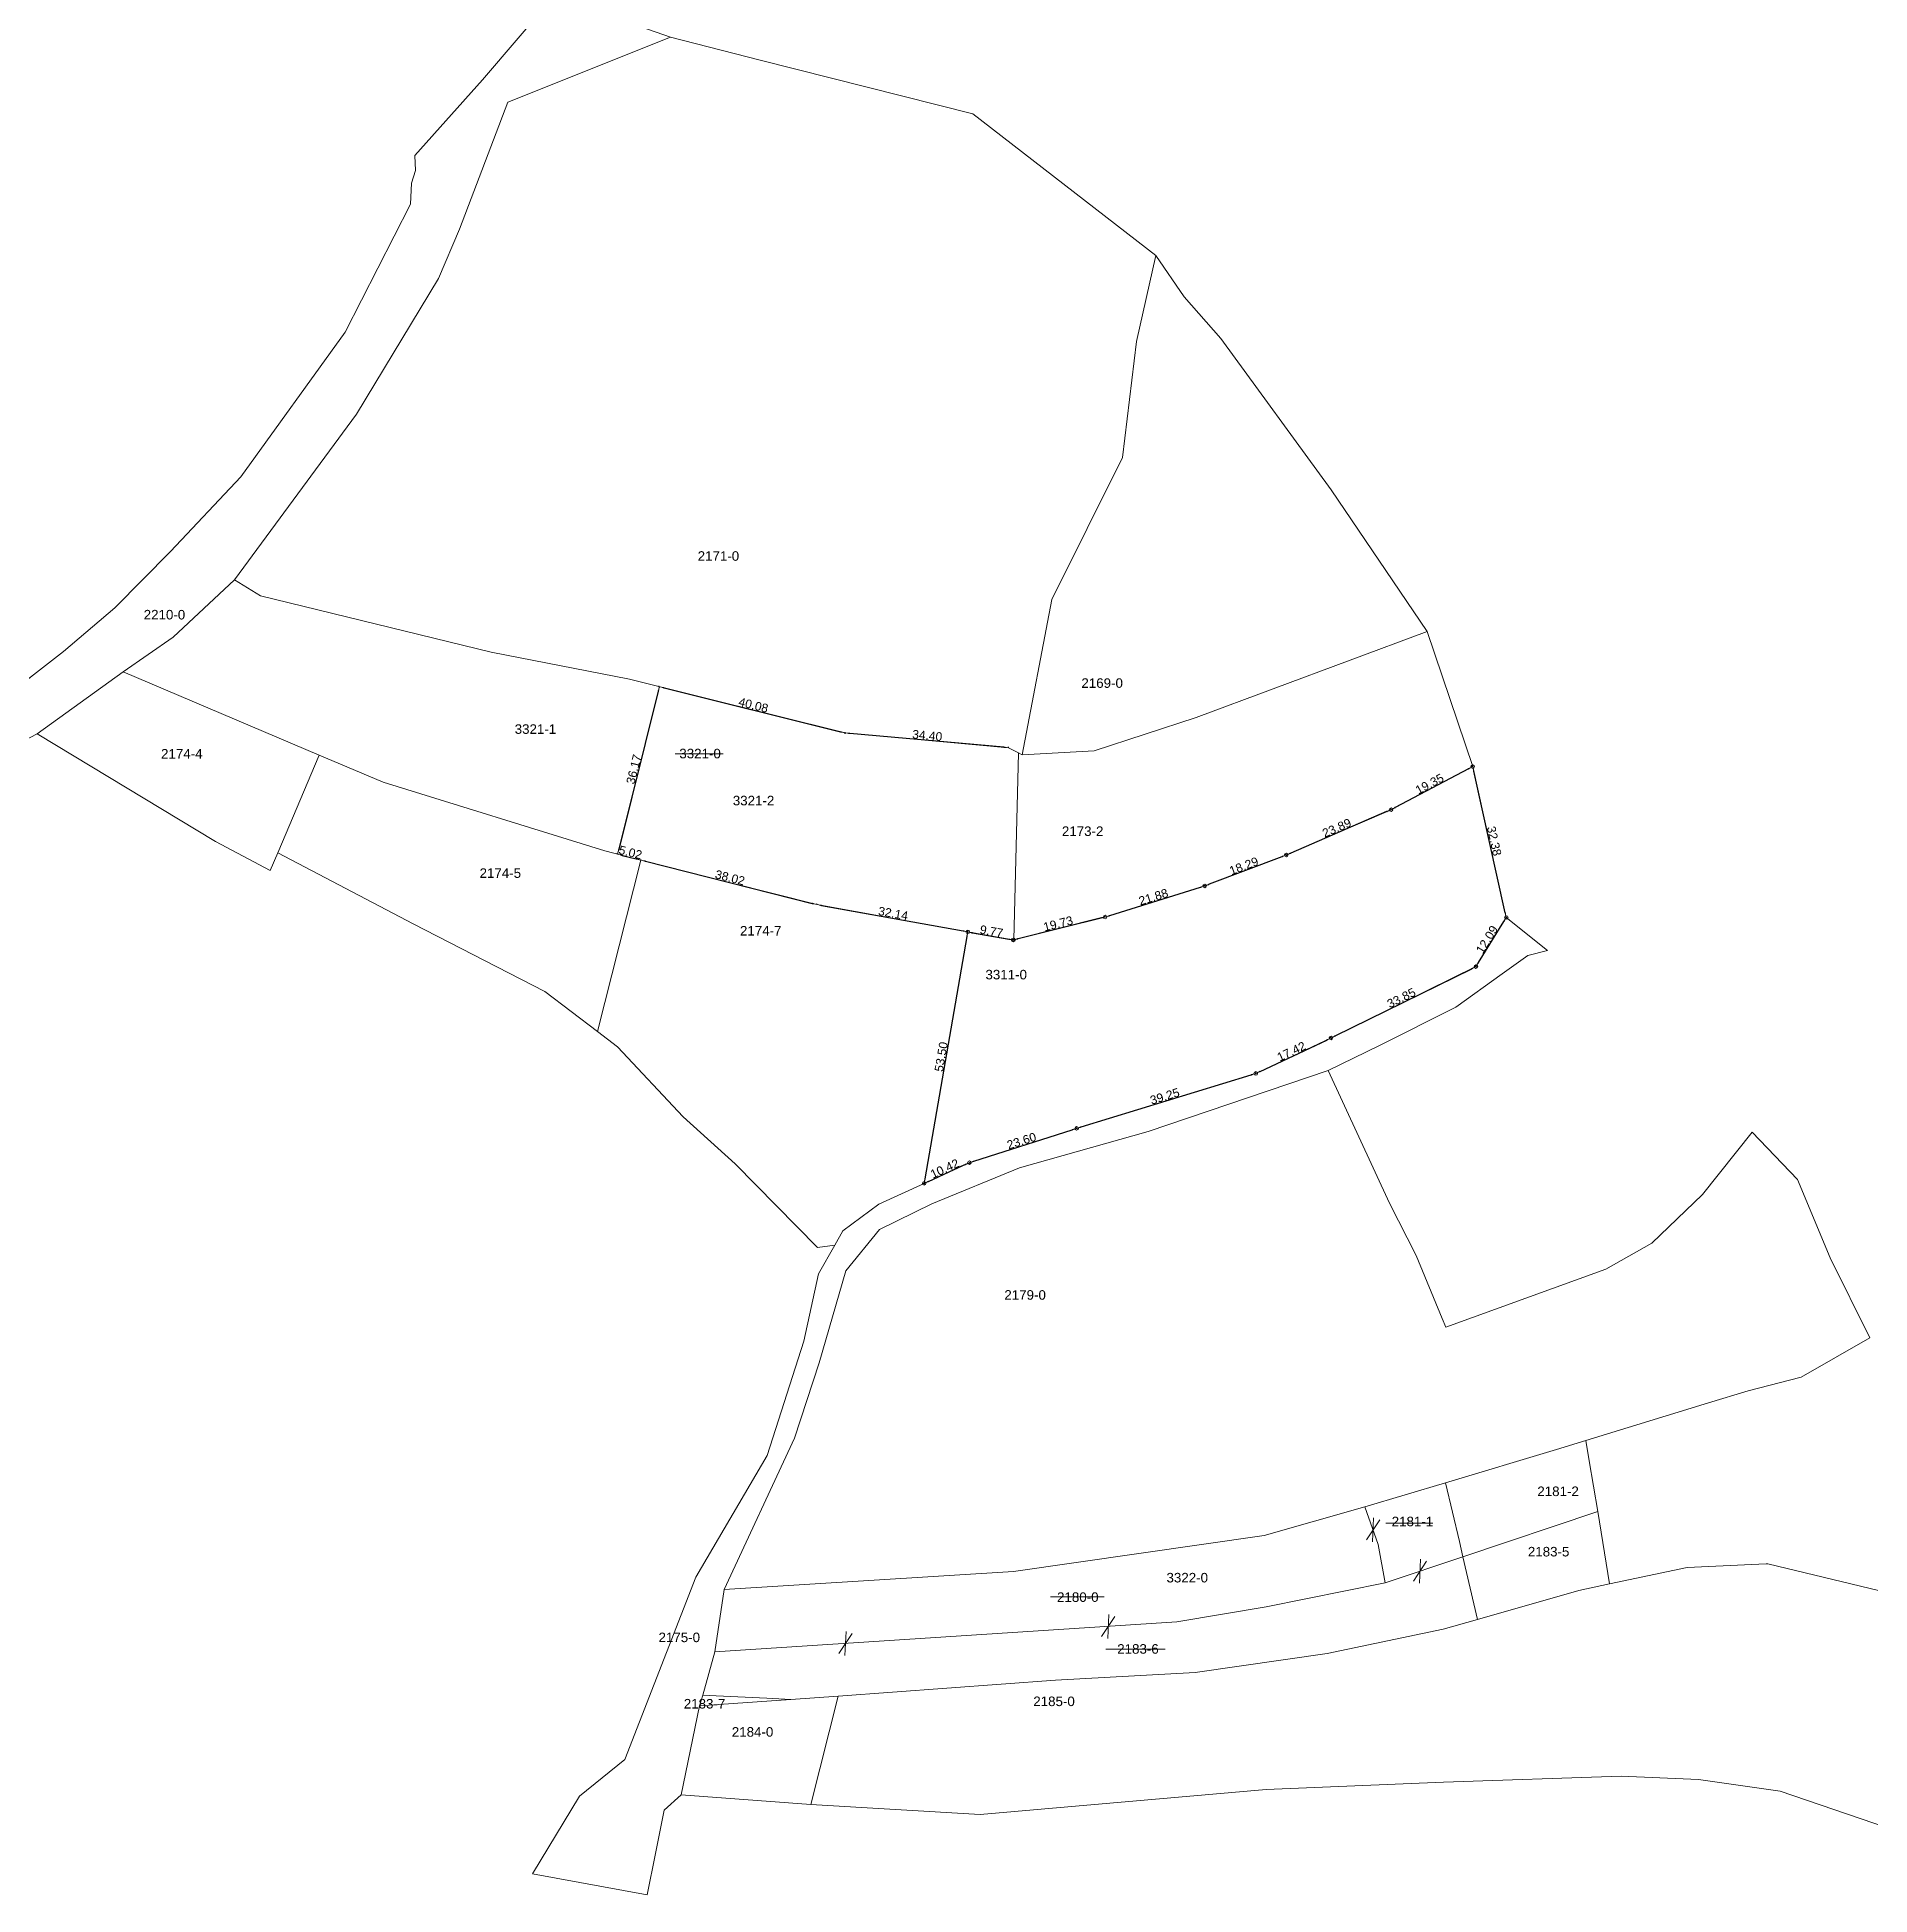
# Model space of a CAD drawing. Header units: metres. Extents: x 7511813 to 7512681, y 4687070 to 4687670.
# Drawn here: x 7512217.5 to 7512601.4, y 4687153.7 to 4687542.9 of the extents above; entities that cross this region are included whole.
import ezdxf

# ---------------------------------------------------------------- set-up
doc = ezdxf.new("R2010")
doc.units = ezdxf.units.M
doc.header["$PDMODE"] = 32
doc.header["$PDSIZE"] = 0.75
doc.layers.get('Defpoints').update_dxf_attribs({"lineweight": 0})
for name, color, linetype, lineweight in [('Dimensionet', 7, 'Continuous', 0), ('Ndarjet', 1, 'Continuous', 0), ('Nr-Baz', 250, 'Continuous', 0), ('Nr-Kojshi', 251, 'Continuous', 0), ('Nr-Ri', 1, 'Continuous', 0), ('Parc-Baz', 7, 'Continuous', 0), ('Parc-Kojshi', 251, 'Continuous', 0), ('Parc-Re', 1, 'Continuous', 0)]:
    doc.layers.add(name, color=color, linetype=linetype, lineweight=lineweight)
doc.styles.get("Standard").update_dxf_attribs({"font": 'arial.ttf'})
doc.dimstyles.get("Standard").update_dxf_attribs({"dimtxt": 1.8, "dimasz": 1, "dimexe": 0.18, "dimexo": 0.0625, "dimgap": 0.09, "dimtad": 1, "dimzin": 0, "dimdsep": 46, "dimtxsty": 'Standard', "dimcen": 0, "dimadec": 0, "dimazin": 0, "dimtfac": 1, "dimtofl": 0, "dimtmove": 0, "dimatfit": 3, "dimfxl": 1, "dimtolj": 1, "dimtzin": 0, "dimarcsym": 0})

msp = doc.modelspace()

# ---------------------------------------------------------------- texts
at = {"layer": 'Ndarjet'}
for s, p in [('3321-1', (7512317.52, 4687396.967)), ('3321-2', (7512363.214, 4687381.985))]:
    msp.add_text(s, height=2, dxfattribs=at).set_placement(p)
at = {"layer": 'Nr-Baz'}
for s, p in [('3321-0', (7512352.01, 4687391.833)), ('2181-1', (7512501.255, 4687230.952)), ('2180-0', (7512431.147, 4687215.106)), ('2183-6', (7512443.75, 4687204.249))]:
    msp.add_text(s, height=2, dxfattribs=at).set_placement(p)
at = {"layer": 'Nr-Kojshi'}
for s, p in [('2171-0', (7512355.852, 4687433.224)), ('2210-0', (7512239.795, 4687420.93)), ('2169-0', (7512436.246, 4687406.604)), ('2174-4', (7512243.43, 4687391.784)), ('2173-2', (7512432.161, 4687375.573)), ('2174-5', (7512310.161, 4687366.794)), ('2174-7', (7512364.715, 4687354.715)), ('3311-0', (7512416.147, 4687345.523)), ('2179-0', (7512420.108, 4687278.414)), ('2181-2', (7512531.766, 4687237.276)), ('2183-5', (7512529.781, 4687224.627)), ('2175-0', (7512347.655, 4687206.671)), ('2183-7', (7512352.947, 4687192.77)), ('2185-0', (7512426.166, 4687193.273)), ('2184-0', (7512363.005, 4687186.867))]:
    msp.add_text(s, height=2, dxfattribs=at).set_placement(p)
at = {"layer": 'Nr-Ri'}
msp.add_text('3322-0', height=2, dxfattribs=at).set_placement((7512454.075, 4687219.182))

# ---------------------------------------------------------------- blocks, each defined once
blk = doc.blocks.new('*D62')
at = {"layer": 'Defpoints', "color": 0, "transparency": 16777216}
for p in [(7512386.74, 4687397.15, 632.63), (7512386.74, 4687397.15), (7512420.99, 4687394.07, 630.19)]:
    blk.add_point(p, dxfattribs=at)
at = {"layer": 'Dimensionet', "color": 0, "lineweight": -2, "transparency": 16777216}
for p, q in [((7512386.74, 4687397.21), (7512386.75, 4687397.33)), ((7512420, 4687394.16), (7512387.73, 4687397.06)), ((7512421, 4687394.13), (7512421.01, 4687394.25))]:
    blk.add_line(p, q, dxfattribs=at)
at = {"layer": 'Dimensionet', "color": 0, "transparency": 16777216}
for points in [[(7512387.75, 4687397.23), (7512387.72, 4687396.9), (7512386.74, 4687397.15)], [(7512420.01, 4687394.33), (7512419.98, 4687393.99), (7512420.99, 4687394.07)]]:
    blk.add_solid(points, dxfattribs=at)
at = {"layer": 'Dimensionet', "color": 0, "transparency": 16777216, "insert": (7512403.96, 4687396.62), "char_height": 1.8, "attachment_point": 5, "rotation": 354.8611}
blk.add_mtext('\\A1;34.40', dxfattribs=at)
blk = doc.blocks.new('*D63')
at = {"layer": 'Defpoints', "color": 0, "transparency": 16777216}
for p in [(7512347.85, 4687406.85, 634.13), (7512386.74, 4687397.15, 632.63), (7512386.74, 4687397.15)]:
    blk.add_point(p, dxfattribs=at)
at = {"layer": 'Dimensionet', "color": 0, "lineweight": -2, "transparency": 16777216}
for p, q in [((7512347.83, 4687406.79), (7512347.8, 4687406.68)), ((7512348.82, 4687406.61), (7512385.77, 4687397.39)), ((7512386.72, 4687397.09), (7512386.69, 4687396.98))]:
    blk.add_line(p, q, dxfattribs=at)
at = {"layer": 'Dimensionet', "color": 0, "transparency": 16777216}
for points in [[(7512348.86, 4687406.77), (7512348.78, 4687406.45), (7512347.85, 4687406.85)], [(7512385.81, 4687397.55), (7512385.73, 4687397.23), (7512386.74, 4687397.15)]]:
    blk.add_solid(points, dxfattribs=at)
at = {"layer": 'Dimensionet', "color": 0, "transparency": 16777216, "insert": (7512367.54, 4687402.98), "char_height": 1.8, "attachment_point": 5, "rotation": 345.9921}
blk.add_mtext('\\A1;40.08', dxfattribs=at)
blk = doc.blocks.new('*D64')
at = {"layer": 'Defpoints', "color": 0, "transparency": 16777216}
for p in [(7512347.85, 4687406.85, 634.13), (7512339.09, 4687371.76, 633.4), (7512339.09, 4687371.76)]:
    blk.add_point(p, dxfattribs=at)
at = {"layer": 'Dimensionet', "color": 0, "lineweight": -2, "transparency": 16777216}
for p, q in [((7512347.79, 4687406.87), (7512347.67, 4687406.9)), ((7512347.61, 4687405.88), (7512339.33, 4687372.73)), ((7512339.03, 4687371.77), (7512338.92, 4687371.8))]:
    blk.add_line(p, q, dxfattribs=at)
at = {"layer": 'Dimensionet', "color": 0, "transparency": 16777216}
for points in [[(7512347.44, 4687405.92), (7512347.77, 4687405.84), (7512347.85, 4687406.85)], [(7512339.17, 4687372.77), (7512339.5, 4687372.69), (7512339.09, 4687371.76)]]:
    blk.add_solid(points, dxfattribs=at)
at = {"layer": 'Dimensionet', "color": 0, "transparency": 16777216, "insert": (7512342.49, 4687389.55), "char_height": 1.8, "attachment_point": 5, "rotation": 75.9921}
blk.add_mtext('\\A1;36.17', dxfattribs=at)
blk = doc.blocks.new('*D65')
at = {"layer": 'Defpoints', "color": 0, "transparency": 16777216}
for p in [(7512339.09, 4687371.76, 633.4), (7512343.96, 4687370.53, 633.18), (7512343.96, 4687370.53)]:
    blk.add_point(p, dxfattribs=at)
at = {"layer": 'Dimensionet', "color": 0, "lineweight": -2, "transparency": 16777216}
for p, q in [((7512339.11, 4687371.82), (7512339.14, 4687371.93)), ((7512340.06, 4687371.51), (7512342.99, 4687370.77)), ((7512343.97, 4687370.59), (7512344, 4687370.7))]:
    blk.add_line(p, q, dxfattribs=at)
at = {"layer": 'Dimensionet', "color": 0, "transparency": 16777216}
for points in [[(7512340.1, 4687371.67), (7512340.02, 4687371.35), (7512339.09, 4687371.76)], [(7512343.03, 4687370.93), (7512342.95, 4687370.61), (7512343.96, 4687370.53)]]:
    blk.add_solid(points, dxfattribs=at)
at = {"layer": 'Dimensionet', "color": 0, "transparency": 16777216, "insert": (7512341.77, 4687372.12), "char_height": 1.8, "attachment_point": 5, "rotation": 345.8064}
blk.add_mtext('\\A1;5.02', dxfattribs=at)
blk = doc.blocks.new('*D66')
at = {"layer": 'Defpoints', "color": 0, "transparency": 16777216}
for p in [(7512343.96, 4687370.53, 633.18), (7512380.82, 4687361.2, 631.61), (7512380.82, 4687361.2)]:
    blk.add_point(p, dxfattribs=at)
at = {"layer": 'Dimensionet', "color": 0, "lineweight": -2, "transparency": 16777216}
for p, q in [((7512343.97, 4687370.59), (7512344, 4687370.7)), ((7512344.93, 4687370.28), (7512379.85, 4687361.45)), ((7512380.83, 4687361.26), (7512380.86, 4687361.38))]:
    blk.add_line(p, q, dxfattribs=at)
at = {"layer": 'Dimensionet', "color": 0, "transparency": 16777216}
for points in [[(7512344.97, 4687370.44), (7512344.89, 4687370.12), (7512343.96, 4687370.53)], [(7512379.89, 4687361.61), (7512379.81, 4687361.29), (7512380.82, 4687361.2)]]:
    blk.add_solid(points, dxfattribs=at)
at = {"layer": 'Dimensionet', "color": 0, "transparency": 16777216, "insert": (7512362.63, 4687366.84), "char_height": 1.8, "attachment_point": 5, "rotation": 345.8007}
blk.add_mtext('\\A1;38.02', dxfattribs=at)
blk = doc.blocks.new('*D67')
at = {"layer": 'Defpoints', "color": 0, "transparency": 16777216}
for p in [(7512380.82, 4687361.2), (7512412.44, 4687355.49), (7512412.44, 4687355.49)]:
    blk.add_point(p, dxfattribs=at)
at = {"layer": 'Dimensionet', "color": 0, "lineweight": -2, "transparency": 16777216}
for p, q in [((7512380.83, 4687361.26), (7512380.85, 4687361.38)), ((7512381.8, 4687361.02), (7512411.46, 4687355.67)), ((7512412.45, 4687355.55), (7512412.47, 4687355.67))]:
    blk.add_line(p, q, dxfattribs=at)
at = {"layer": 'Dimensionet', "color": 0, "transparency": 16777216}
for points in [[(7512381.83, 4687361.19), (7512381.77, 4687360.86), (7512380.82, 4687361.2)], [(7512411.49, 4687355.83), (7512411.43, 4687355.51), (7512412.44, 4687355.49)]]:
    blk.add_solid(points, dxfattribs=at)
at = {"layer": 'Dimensionet', "color": 0, "transparency": 16777216, "insert": (7512396.81, 4687359.34), "char_height": 1.8, "attachment_point": 5, "rotation": 349.7677}
blk.add_mtext('\\A1;32.14', dxfattribs=at)
blk = doc.blocks.new('*D68')
at = {"layer": 'Defpoints', "color": 0, "transparency": 16777216}
for p in [(7512412.44, 4687355.49), (7512422.06, 4687353.76), (7512422.07, 4687353.82)]:
    blk.add_point(p, dxfattribs=at)
at = {"layer": 'Dimensionet', "color": 0, "lineweight": -2, "transparency": 16777216}
for p, q in [((7512412.43, 4687355.43), (7512412.4, 4687355.26)), ((7512413.42, 4687355.26), (7512421.07, 4687353.93)), ((7512422.06, 4687353.75), (7512422.03, 4687353.58))]:
    blk.add_line(p, q, dxfattribs=at)
at = {"layer": 'Dimensionet', "color": 0, "transparency": 16777216}
for points in [[(7512413.45, 4687355.43), (7512413.39, 4687355.1), (7512412.43, 4687355.44)], [(7512421.1, 4687354.09), (7512421.04, 4687353.77), (7512422.06, 4687353.76)]]:
    blk.add_solid(points, dxfattribs=at)
at = {"layer": 'Dimensionet', "color": 0, "transparency": 16777216, "insert": (7512417.42, 4687355.59), "char_height": 1.8, "attachment_point": 5, "rotation": 350.1143}
blk.add_mtext('\\A1;9.77', dxfattribs=at)
blk = doc.blocks.new('*D69')
at = {"layer": 'Defpoints', "color": 0, "transparency": 16777216}
for p in [(7512412.44, 4687355.49), (7512403.3, 4687302.78), (7512403.3, 4687302.78)]:
    blk.add_point(p, dxfattribs=at)
at = {"layer": 'Dimensionet', "color": 0, "lineweight": -2, "transparency": 16777216}
for p, q in [((7512412.27, 4687354.51), (7512403.47, 4687303.77)), ((7512412.38, 4687355.5), (7512412.27, 4687355.52)), ((7512403.24, 4687302.79), (7512403.13, 4687302.81))]:
    blk.add_line(p, q, dxfattribs=at)
at = {"layer": 'Dimensionet', "color": 0, "transparency": 16777216}
for points in [[(7512412.11, 4687354.54), (7512412.44, 4687354.48), (7512412.44, 4687355.49)], [(7512403.31, 4687303.8), (7512403.64, 4687303.74), (7512403.3, 4687302.78)]]:
    blk.add_solid(points, dxfattribs=at)
at = {"layer": 'Dimensionet', "color": 0, "transparency": 16777216, "insert": (7512406.88, 4687329.31), "char_height": 1.8, "attachment_point": 5, "rotation": 80.1635}
blk.add_mtext('\\A1;53.50', dxfattribs=at)
blk = doc.blocks.new('*D70')
at = {"layer": 'Defpoints', "color": 0, "transparency": 16777216}
for p in [(7512412.77, 4687307.12), (7512412.77, 4687307.12), (7512403.3, 4687302.78)]:
    blk.add_point(p, dxfattribs=at)
at = {"layer": 'Dimensionet', "color": 0, "lineweight": -2, "transparency": 16777216}
for p, q in [((7512404.21, 4687303.2), (7512411.86, 4687306.71)), ((7512412.8, 4687307.07), (7512412.85, 4687306.96)), ((7512403.33, 4687302.73), (7512403.38, 4687302.62))]:
    blk.add_line(p, q, dxfattribs=at)
at = {"layer": 'Dimensionet', "color": 0, "transparency": 16777216}
for points in [[(7512411.8, 4687306.86), (7512411.93, 4687306.55), (7512412.77, 4687307.12)], [(7512404.14, 4687303.35), (7512404.28, 4687303.05), (7512403.3, 4687302.78)]]:
    blk.add_solid(points, dxfattribs=at)
at = {"layer": 'Dimensionet', "color": 0, "transparency": 16777216, "insert": (7512407.62, 4687305.87), "char_height": 1.8, "attachment_point": 5, "rotation": 24.6165}
blk.add_mtext('\\A1;10.42', dxfattribs=at)
blk = doc.blocks.new('*D71')
at = {"layer": 'Defpoints', "color": 0, "transparency": 16777216}
for p in [(7512435.25, 4687314.31), (7512435.25, 4687314.31), (7512412.77, 4687307.12)]:
    blk.add_point(p, dxfattribs=at)
at = {"layer": 'Dimensionet', "color": 0, "lineweight": -2, "transparency": 16777216}
for p, q in [((7512413.73, 4687307.43), (7512434.3, 4687314.01)), ((7512435.23, 4687314.37), (7512435.2, 4687314.48)), ((7512412.79, 4687307.06), (7512412.83, 4687306.95))]:
    blk.add_line(p, q, dxfattribs=at)
at = {"layer": 'Dimensionet', "color": 0, "transparency": 16777216}
for points in [[(7512434.25, 4687314.17), (7512434.35, 4687313.85), (7512435.25, 4687314.31)], [(7512413.68, 4687307.59), (7512413.78, 4687307.27), (7512412.77, 4687307.12)]]:
    blk.add_solid(points, dxfattribs=at)
at = {"layer": 'Dimensionet', "color": 0, "transparency": 16777216, "insert": (7512423.71, 4687311.68), "char_height": 1.8, "attachment_point": 5, "rotation": 17.734}
blk.add_mtext('\\A1;23.60', dxfattribs=at)
blk = doc.blocks.new('*D72')
at = {"layer": 'Defpoints', "color": 0, "transparency": 16777216}
for p in [(7512472.78, 4687325.82), (7512472.78, 4687325.82), (7512435.25, 4687314.31)]:
    blk.add_point(p, dxfattribs=at)
at = {"layer": 'Dimensionet', "color": 0, "lineweight": -2, "transparency": 16777216}
for p, q in [((7512436.21, 4687314.61), (7512471.83, 4687325.53)), ((7512472.76, 4687325.88), (7512472.73, 4687325.99)), ((7512435.24, 4687314.37), (7512435.2, 4687314.48))]:
    blk.add_line(p, q, dxfattribs=at)
at = {"layer": 'Dimensionet', "color": 0, "transparency": 16777216}
for points in [[(7512471.78, 4687325.69), (7512471.88, 4687325.37), (7512472.78, 4687325.82)], [(7512436.16, 4687314.76), (7512436.26, 4687314.45), (7512435.25, 4687314.31)]]:
    blk.add_solid(points, dxfattribs=at)
at = {"layer": 'Dimensionet', "color": 0, "transparency": 16777216, "insert": (7512453.72, 4687321.03), "char_height": 1.8, "attachment_point": 5, "rotation": 17.0492}
blk.add_mtext('\\A1;39.25', dxfattribs=at)
blk = doc.blocks.new('*D73')
at = {"layer": 'Defpoints', "color": 0, "transparency": 16777216}
for p in [(7512488.54, 4687333.25), (7512488.54, 4687333.25), (7512472.78, 4687325.82)]:
    blk.add_point(p, dxfattribs=at)
at = {"layer": 'Dimensionet', "color": 0, "lineweight": -2, "transparency": 16777216}
for p, q in [((7512473.69, 4687326.25), (7512487.64, 4687332.82)), ((7512488.57, 4687333.19), (7512488.62, 4687333.09)), ((7512472.81, 4687325.76), (7512472.86, 4687325.66))]:
    blk.add_line(p, q, dxfattribs=at)
at = {"layer": 'Dimensionet', "color": 0, "transparency": 16777216}
for points in [[(7512487.57, 4687332.97), (7512487.71, 4687332.67), (7512488.54, 4687333.25)], [(7512473.62, 4687326.4), (7512473.76, 4687326.1), (7512472.78, 4687325.82)]]:
    blk.add_solid(points, dxfattribs=at)
at = {"layer": 'Dimensionet', "color": 0, "transparency": 16777216, "insert": (7512480.24, 4687330.43), "char_height": 1.8, "attachment_point": 5, "rotation": 25.2384}
blk.add_mtext('\\A1;17.42', dxfattribs=at)
blk = doc.blocks.new('*D74')
at = {"layer": 'Defpoints', "color": 0, "transparency": 16777216}
for p in [(7512518.91, 4687348.2), (7512518.91, 4687348.2), (7512488.54, 4687333.25)]:
    blk.add_point(p, dxfattribs=at)
at = {"layer": 'Dimensionet', "color": 0, "lineweight": -2, "transparency": 16777216}
for p, q in [((7512518.89, 4687348.26), (7512518.83, 4687348.36)), ((7512489.44, 4687333.69), (7512518.02, 4687347.76)), ((7512488.52, 4687333.31), (7512488.46, 4687333.41))]:
    blk.add_line(p, q, dxfattribs=at)
at = {"layer": 'Dimensionet', "color": 0, "transparency": 16777216}
for points in [[(7512517.94, 4687347.91), (7512518.09, 4687347.61), (7512518.91, 4687348.2)], [(7512489.37, 4687333.84), (7512489.51, 4687333.54), (7512488.54, 4687333.25)]]:
    blk.add_solid(points, dxfattribs=at)
at = {"layer": 'Dimensionet', "color": 0, "transparency": 16777216, "insert": (7512503.28, 4687341.63), "char_height": 1.8, "attachment_point": 5, "rotation": 26.2078}
blk.add_mtext('\\A1;33.85', dxfattribs=at)
blk = doc.blocks.new('*D75')
at = {"layer": 'Defpoints', "color": 0, "transparency": 16777216}
for p in [(7512525.27, 4687358.49), (7512525.27, 4687358.49), (7512518.91, 4687348.2)]:
    blk.add_point(p, dxfattribs=at)
at = {"layer": 'Dimensionet', "color": 0, "lineweight": -2, "transparency": 16777216}
for p, q in [((7512519.44, 4687349.05), (7512524.74, 4687357.64)), ((7512525.32, 4687358.46), (7512525.42, 4687358.39)), ((7512518.97, 4687348.17), (7512519.07, 4687348.1))]:
    blk.add_line(p, q, dxfattribs=at)
at = {"layer": 'Dimensionet', "color": 0, "transparency": 16777216}
for points in [[(7512524.6, 4687357.72), (7512524.88, 4687357.55), (7512525.27, 4687358.49)], [(7512519.3, 4687349.14), (7512519.58, 4687348.96), (7512518.91, 4687348.2)]]:
    blk.add_solid(points, dxfattribs=at)
at = {"layer": 'Dimensionet', "color": 0, "transparency": 16777216, "insert": (7512521.23, 4687353.87), "char_height": 1.8, "attachment_point": 5, "rotation": 58.3065}
blk.add_mtext('\\A1;12.09', dxfattribs=at)
blk = doc.blocks.new('*D76')
at = {"layer": 'Defpoints', "color": 0, "transparency": 16777216}
for p in [(7512518.22, 4687390.1), (7512518.22, 4687390.1), (7512525.27, 4687358.49)]:
    blk.add_point(p, dxfattribs=at)
at = {"layer": 'Dimensionet', "color": 0, "lineweight": -2, "transparency": 16777216}
for p, q in [((7512518.16, 4687390.08), (7512518.05, 4687390.06)), ((7512525.05, 4687359.46), (7512518.44, 4687389.12)), ((7512525.2, 4687358.47), (7512525.09, 4687358.45))]:
    blk.add_line(p, q, dxfattribs=at)
at = {"layer": 'Dimensionet', "color": 0, "transparency": 16777216}
for points in [[(7512518.6, 4687389.16), (7512518.28, 4687389.08), (7512518.22, 4687390.1)], [(7512525.21, 4687359.5), (7512524.89, 4687359.43), (7512525.27, 4687358.49)]]:
    blk.add_solid(points, dxfattribs=at)
at = {"layer": 'Dimensionet', "color": 0, "transparency": 16777216, "insert": (7512522.73, 4687374.51), "char_height": 1.8, "attachment_point": 5, "rotation": 282.5595}
blk.add_mtext('\\A1;32.38', dxfattribs=at)
blk = doc.blocks.new('*D77')
at = {"layer": 'Defpoints', "color": 0, "transparency": 16777216}
for p in [(7512518.22, 4687390.1), (7512501.11, 4687381.07), (7512501.11, 4687381.07)]:
    blk.add_point(p, dxfattribs=at)
at = {"layer": 'Dimensionet', "color": 0, "lineweight": -2, "transparency": 16777216}
for p, q in [((7512517.34, 4687389.63), (7512502, 4687381.53)), ((7512518.19, 4687390.15), (7512518.14, 4687390.26)), ((7512501.08, 4687381.12), (7512501.03, 4687381.23))]:
    blk.add_line(p, q, dxfattribs=at)
at = {"layer": 'Dimensionet', "color": 0, "transparency": 16777216}
for points in [[(7512517.26, 4687389.78), (7512517.42, 4687389.48), (7512518.22, 4687390.1)], [(7512501.92, 4687381.68), (7512502.08, 4687381.39), (7512501.11, 4687381.07)]]:
    blk.add_solid(points, dxfattribs=at)
at = {"layer": 'Dimensionet', "color": 0, "transparency": 16777216, "insert": (7512509.2, 4687386.48), "char_height": 1.8, "attachment_point": 5, "rotation": 27.8207}
blk.add_mtext('\\A1;19.35', dxfattribs=at)
blk = doc.blocks.new('*D78')
at = {"layer": 'Defpoints', "color": 0, "transparency": 16777216}
for p in [(7512501.11, 4687381.07), (7512479.18, 4687371.59), (7512479.18, 4687371.59)]:
    blk.add_point(p, dxfattribs=at)
at = {"layer": 'Dimensionet', "color": 0, "lineweight": -2, "transparency": 16777216}
for p, q in [((7512500.2, 4687380.67), (7512480.1, 4687371.99)), ((7512501.09, 4687381.13), (7512501.04, 4687381.23)), ((7512479.16, 4687371.65), (7512479.11, 4687371.75))]:
    blk.add_line(p, q, dxfattribs=at)
at = {"layer": 'Dimensionet', "color": 0, "transparency": 16777216}
for points in [[(7512500.13, 4687380.82), (7512500.26, 4687380.52), (7512501.11, 4687381.07)], [(7512480.04, 4687372.14), (7512480.17, 4687371.83), (7512479.18, 4687371.59)]]:
    blk.add_solid(points, dxfattribs=at)
at = {"layer": 'Dimensionet', "color": 0, "transparency": 16777216, "insert": (7512489.75, 4687377.26), "char_height": 1.8, "attachment_point": 5, "rotation": 23.3759}
blk.add_mtext('\\A1;23.89', dxfattribs=at)
blk = doc.blocks.new('*D79')
at = {"layer": 'Defpoints', "color": 0, "transparency": 16777216}
for p in [(7512479.18, 4687371.59), (7512462.08, 4687365.09), (7512462.08, 4687365.09)]:
    blk.add_point(p, dxfattribs=at)
at = {"layer": 'Dimensionet', "color": 0, "lineweight": -2, "transparency": 16777216}
for p, q in [((7512478.25, 4687371.23), (7512463.02, 4687365.45)), ((7512479.21, 4687371.53), (7512479.25, 4687371.42)), ((7512462.11, 4687365.03), (7512462.15, 4687364.92))]:
    blk.add_line(p, q, dxfattribs=at)
at = {"layer": 'Dimensionet', "color": 0, "transparency": 16777216}
for points in [[(7512478.19, 4687371.39), (7512478.31, 4687371.08), (7512479.18, 4687371.59)], [(7512462.96, 4687365.6), (7512463.08, 4687365.29), (7512462.08, 4687365.09)]]:
    blk.add_solid(points, dxfattribs=at)
at = {"layer": 'Dimensionet', "color": 0, "transparency": 16777216, "insert": (7512470.28, 4687369.28), "char_height": 1.8, "attachment_point": 5, "rotation": 20.8097}
blk.add_mtext('\\A1;18.29', dxfattribs=at)
blk = doc.blocks.new('*D80')
at = {"layer": 'Defpoints', "color": 0, "transparency": 16777216}
for p in [(7512462.08, 4687365.09), (7512441.19, 4687358.57), (7512441.19, 4687358.57)]:
    blk.add_point(p, dxfattribs=at)
at = {"layer": 'Dimensionet', "color": 0, "lineweight": -2, "transparency": 16777216}
for p, q in [((7512461.13, 4687364.79), (7512442.15, 4687358.87)), ((7512462.07, 4687365.15), (7512462.03, 4687365.26)), ((7512441.18, 4687358.63), (7512441.14, 4687358.74))]:
    blk.add_line(p, q, dxfattribs=at)
at = {"layer": 'Dimensionet', "color": 0, "transparency": 16777216}
for points in [[(7512461.08, 4687364.95), (7512461.18, 4687364.63), (7512462.08, 4687365.09)], [(7512442.1, 4687359.03), (7512442.2, 4687358.71), (7512441.19, 4687358.57)]]:
    blk.add_solid(points, dxfattribs=at)
at = {"layer": 'Dimensionet', "color": 0, "transparency": 16777216, "insert": (7512451.34, 4687362.79), "char_height": 1.8, "attachment_point": 5, "rotation": 17.332}
blk.add_mtext('\\A1;21.88', dxfattribs=at)
blk = doc.blocks.new('*D81')
at = {"layer": 'Defpoints', "color": 0, "transparency": 16777216}
for p in [(7512441.19, 4687358.57), (7512422.04, 4687353.81), (7512422.06, 4687353.76)]:
    blk.add_point(p, dxfattribs=at)
at = {"layer": 'Dimensionet', "color": 0, "lineweight": -2, "transparency": 16777216}
for p, q in [((7512440.21, 4687358.38), (7512423.01, 4687354.05)), ((7512441.18, 4687358.63), (7512441.14, 4687358.8)), ((7512422.04, 4687353.82), (7512422, 4687353.98))]:
    blk.add_line(p, q, dxfattribs=at)
at = {"layer": 'Dimensionet', "color": 0, "transparency": 16777216}
for points in [[(7512440.17, 4687358.54), (7512440.25, 4687358.22), (7512441.18, 4687358.62)], [(7512422.97, 4687354.22), (7512423.05, 4687353.89), (7512422.04, 4687353.81)]]:
    blk.add_solid(points, dxfattribs=at)
at = {"layer": 'Dimensionet', "color": 0, "transparency": 16777216, "insert": (7512431.37, 4687357.2), "char_height": 1.8, "attachment_point": 5, "rotation": 14.1152}
blk.add_mtext('\\A1;19.73', dxfattribs=at)

# ---------------------------------------------------------------- dimensions: what is measured, and where the dimension line sits
at = {"layer": 'Dimensionet', "color": 5}
for p1, p2, distance, picture, middle in [((7512347.847, 4687406.853, 634.131), (7512339.092, 4687371.759, 633.397), 0, '*D64', (7512342.49, 4687389.55)), ((7512347.847, 4687406.853, 634.131), (7512386.736, 4687397.151, 632.629), 0, '*D63', (7512367.536, 4687402.981)), ((7512420.995, 4687394.07, 630.194), (7512386.736, 4687397.151, 632.629), 0, '*D62', (7512403.956, 4687396.616)), ((7512518.224, 4687390.097), (7512501.114, 4687381.068), 0, '*D77', (7512509.198, 4687386.475)), ((7512525.266, 4687358.488), (7512518.224, 4687390.097), 0, '*D76', (7512522.73, 4687374.512)), ((7512501.114, 4687381.068), (7512479.184, 4687371.589), 0, '*D78', (7512489.748, 4687377.255)), ((7512339.092, 4687371.759, 633.397), (7512343.958, 4687370.528, 633.178), 0, '*D65', (7512341.773, 4687372.122)), ((7512479.184, 4687371.589), (7512462.084, 4687365.09), 0, '*D79', (7512470.276, 4687369.283)), ((7512343.958, 4687370.528, 633.178), (7512380.816, 4687361.202, 631.608), 0, '*D66', (7512362.635, 4687366.844)), ((7512462.084, 4687365.09), (7512441.195, 4687358.571), 0, '*D80', (7512451.339, 4687362.794)), ((7512380.816, 4687361.202), (7512412.443, 4687355.493), 0, '*D67', (7512396.809, 4687359.341)), ((7512412.443, 4687355.493), (7512422.066, 4687353.816), -0.059, '*D68', (7512417.418, 4687355.591)), ((7512441.195, 4687358.571), (7512422.056, 4687353.758), -0.054, '*D81', (7512431.366, 4687357.196)), ((7512518.913, 4687348.199), (7512525.266, 4687358.488), 0, '*D75', (7512521.231, 4687353.874)), ((7512412.443, 4687355.493), (7512403.304, 4687302.784), 0, '*D69', (7512406.879, 4687329.311)), ((7512488.543, 4687333.25), (7512518.913, 4687348.199), 0, '*D74', (7512503.282, 4687341.63)), ((7512472.783, 4687325.821), (7512488.543, 4687333.25), 0, '*D73', (7512480.239, 4687330.434)), ((7512435.254, 4687314.312), (7512472.783, 4687325.821), 0, '*D72', (7512453.722, 4687321.032)), ((7512412.774, 4687307.123), (7512435.254, 4687314.312), 0, '*D71', (7512423.706, 4687311.679)), ((7512403.304, 4687302.784), (7512412.774, 4687307.123), 0, '*D70', (7512407.619, 4687305.871))]:
    dim = msp.add_aligned_dim(p1=p1, p2=p2, distance=distance, dimstyle='Standard', dxfattribs=at)
    dim.commit()
    dim.dimension.update_dxf_attribs({"geometry": picture, "text_midpoint": middle})

# ---------------------------------------------------------------- linework, layer by layer
at = {"layer": 'Ndarjet', "flags": 128}
msp.add_lwpolyline([(7512339.092, 4687371.759), (7512347.847, 4687406.853)], dxfattribs=at)
at = {"layer": 'Parc-Baz', "flags": 128}
for points in [[(7512350.171, 4687542.927), (7512368.959, 4687538.087), (7512413.478, 4687526.886), (7512451.85, 4687497.209), (7512447.816, 4687479.167), (7512444.856, 4687454.888), (7512430.02, 4687425.144), (7512423.833, 4687392.596), (7512423.087, 4687392.984), (7512420.995, 4687394.07), (7512386.736, 4687397.151), (7512341.557, 4687408.422), (7512312.558, 4687414.07), (7512264.278, 4687425.894), (7512258.843, 4687429.217), (7512284.349, 4687463.922), (7512301.587, 4687492.345), (7512305.925, 4687502.688), (7512316.079, 4687529.299), (7512350.171, 4687542.927)], [(7512512.546, 4687240.076), (7512515.427, 4687227.764), (7512516.171, 4687224.552), (7512499.911, 4687219.103), (7512498.431, 4687227.103), (7512495.662, 4687235.043), (7512512.546, 4687240.076)], [(7512499.911, 4687219.103), (7512474.952, 4687214.094), (7512456.222, 4687210.895), (7512359.453, 4687204.618), (7512361.413, 4687217.677), (7512422.043, 4687221.445), (7512474.532, 4687228.984), (7512495.662, 4687235.043), (7512498.431, 4687227.103), (7512499.911, 4687219.103)], [(7512516.171, 4687224.552), (7512519.209, 4687211.437), (7512512.041, 4687209.393), (7512487.741, 4687204.274), (7512460.052, 4687200.285), (7512430.812, 4687198.686), (7512385.273, 4687195.367), (7512375.361, 4687194.667), (7512370.343, 4687194.945), (7512359.748, 4687195.459), (7512356.905, 4687195.565), (7512359.453, 4687204.618), (7512456.222, 4687210.895), (7512474.952, 4687214.094), (7512499.911, 4687219.103), (7512516.171, 4687224.552)]]:
    msp.add_lwpolyline(points, dxfattribs=at)
msp.add_lwpolyline([(7512380.816, 4687361.202), (7512343.958, 4687370.528), (7512336.426, 4687372.433), (7512289.957, 4687386.834), (7512276.575, 4687392.517), (7512235.519, 4687409.955), (7512245.989, 4687417.244), (7512258.843, 4687429.217), (7512264.278, 4687425.894), (7512312.558, 4687414.07), (7512341.557, 4687408.422), (7512386.736, 4687397.151), (7512420.995, 4687394.07), (7512423.087, 4687392.984), (7512422.066, 4687353.816), (7512421.925, 4687353.781), (7512412.443, 4687355.493)], close=True, dxfattribs=at)
at = {"layer": 'Parc-Kojshi', "flags": 128}
for points in [[(7512091.709, 4687290.023), (7512107.339, 4687331.331), (7512122.279, 4687349.57), (7512129.829, 4687358.36), (7512132.449, 4687361.559), (7512136.449, 4687364.759), (7512145.759, 4687368.739), (7512152.799, 4687376.218), (7512170.739, 4687385.528), (7512188.899, 4687394.437), (7512208.739, 4687403.216), (7512223.009, 4687414.235), (7512233.739, 4687423.385), (7512245.389, 4687435.154), (7512260.119, 4687450.803), (7512282.029, 4687481.141), (7512295.709, 4687507.96), (7512295.909, 4687512.31), (7512296.709, 4687515.01), (7512296.629, 4687518.1), (7512310.769, 4687534.009), (7512325.73, 4687551.498), (7512350.171, 4687542.927), (7512316.079, 4687529.299), (7512305.925, 4687502.688), (7512301.587, 4687492.345), (7512284.349, 4687463.922), (7512258.843, 4687429.217), (7512245.989, 4687417.244), (7512235.519, 4687409.955), (7512217.474, 4687396.952), (7512187.186, 4687381.178), (7512167.509, 4687370.028), (7512137.987, 4687349.836), (7512122.919, 4687332.281), (7512114.579, 4687309.652), (7512108.559, 4687301.252), (7512093.608, 4687265.114), (7512079.108, 4687204.856), (7512073.978, 4687194.706), (7512065.637, 4687179.177), (7512064.497, 4687169.817), (7512026.507, 4687131.83), (7512003.927, 4687118.711), (7512001.988, 4687122.741), (7511977.258, 4687118.981), (7511955.448, 4687114.982), (7511920.179, 4687106.763), (7511887.349, 4687100.835), (7511864.639, 4687091.945), (7511847.399, 4687087.036), (7511826.05, 4687076.977), (7511812.58, 4687070.128), (7511814.13, 4687077.377), (7511824.18, 4687081.717), (7511846.45, 4687093.606), (7511867.099, 4687101.125), (7511885.599, 4687109.704), (7511915.149, 4687115.073), (7511943.439, 4687125.502), (7511965.448, 4687132.921), (7511995.378, 4687133.18), (7512009.178, 4687140.14), (7512032.688, 4687158.059), (7512045.698, 4687172.548), (7512058.598, 4687190.707), (7512065.438, 4687210.896), (7512068.939, 4687222.934), (7512075.358, 4687245.015), (7512082.889, 4687271.954), (7512091.709, 4687290.023)], [(7512451.85, 4687497.209), (7512457.776, 4687488.516), (7512465.436, 4687479.826), (7512488.595, 4687448.107), (7512508.694, 4687418.397), (7512460.265, 4687400.399), (7512438.925, 4687393.43), (7512423.833, 4687392.596), (7512430.02, 4687425.144), (7512444.856, 4687454.888), (7512447.816, 4687479.167), (7512451.85, 4687497.209)], [(7512422.066, 4687353.816), (7512423.087, 4687392.984), (7512423.833, 4687392.596), (7512438.925, 4687393.43), (7512460.265, 4687400.399), (7512508.694, 4687418.397), (7512518.224, 4687390.097), (7512501.114, 4687381.068), (7512479.184, 4687371.589), (7512462.084, 4687365.09), (7512441.195, 4687358.571), (7512422.066, 4687353.816)], [(7512276.575, 4687392.517), (7512267.88, 4687372.045), (7512266.311, 4687368.351), (7512254.828, 4687374.386), (7512217.474, 4687396.952), (7512235.519, 4687409.955), (7512276.575, 4687392.517)], [(7512343.958, 4687370.528), (7512334.865, 4687334.574), (7512323.807, 4687342.982), (7512296.23, 4687357.147), (7512267.88, 4687372.045), (7512276.575, 4687392.517), (7512289.957, 4687386.834), (7512336.426, 4687372.433), (7512343.958, 4687370.528)], [(7512403.304, 4687302.784), (7512412.443, 4687355.493), (7512421.925, 4687353.781), (7512422.066, 4687353.816), (7512441.195, 4687358.571), (7512462.084, 4687365.09), (7512479.184, 4687371.589), (7512501.114, 4687381.068), (7512518.224, 4687390.097), (7512525.266, 4687358.488), (7512518.913, 4687348.199), (7512488.543, 4687333.25), (7512472.783, 4687325.821), (7512435.254, 4687314.312), (7512412.774, 4687307.123), (7512403.304, 4687302.784)], [(7512412.443, 4687355.493), (7512403.304, 4687302.784), (7512393.834, 4687298.444), (7512386.294, 4687292.854), (7512384.585, 4687289.839), (7512380.994, 4687289.362), (7512363.682, 4687306.856), (7512352.783, 4687316.738), (7512339.085, 4687331.365), (7512334.865, 4687334.574), (7512343.958, 4687370.528), (7512380.816, 4687361.202), (7512412.443, 4687355.493)], [(7512525.266, 4687358.488), (7512533.873, 4687351.568), (7512529.753, 4687350.538), (7512524.393, 4687346.659), (7512514.683, 4687339.689), (7512498.693, 4687331.69), (7512487.963, 4687326.43), (7512450.204, 4687313.662), (7512423.284, 4687306.023), (7512404.894, 4687298.484), (7512393.924, 4687293.114), (7512386.874, 4687284.455), (7512381.284, 4687265.195), (7512376.144, 4687249.426), (7512361.413, 4687217.677), (7512359.453, 4687204.618), (7512356.905, 4687195.565), (7512356.273, 4687193.318), (7512352.383, 4687174.689), (7512348.863, 4687171.499), (7512347, 4687162.42), (7512345.3, 4687153.731), (7512321.283, 4687158.12), (7512331.083, 4687174.439), (7512340.563, 4687182.089), (7512355.504, 4687220.307), (7512370.444, 4687245.766), (7512378.084, 4687269.705), (7512381.189, 4687283.851), (7512384.585, 4687289.839), (7512386.294, 4687292.854), (7512393.834, 4687298.444), (7512403.304, 4687302.784), (7512412.774, 4687307.123), (7512435.254, 4687314.312), (7512472.783, 4687325.821), (7512488.543, 4687333.25), (7512518.913, 4687348.199), (7512525.266, 4687358.488)], [(7512576.792, 4687313.538), (7512586.251, 4687303.618), (7512593.091, 4687287.208), (7512601.431, 4687270.409), (7512587.031, 4687262.199), (7512575.961, 4687259.35), (7512567.641, 4687256.83), (7512541.958, 4687248.907), (7512535.781, 4687247.001), (7512512.546, 4687240.076), (7512495.662, 4687235.043), (7512474.532, 4687228.984), (7512422.043, 4687221.445), (7512361.413, 4687217.677), (7512376.144, 4687249.426), (7512381.284, 4687265.195), (7512386.874, 4687284.455), (7512393.924, 4687293.114), (7512404.894, 4687298.484), (7512423.284, 4687306.023), (7512450.204, 4687313.662), (7512487.963, 4687326.43), (7512500.83, 4687298.62), (7512506.35, 4687287.69), (7512511.826, 4687274.478), (7512512.59, 4687272.63), (7512546.1, 4687284.78), (7512555.73, 4687290.28), (7512566.382, 4687300.429), (7512576.792, 4687313.538)], [(7512516.171, 4687224.552), (7512515.427, 4687227.764), (7512512.546, 4687240.076), (7512535.781, 4687247.001), (7512541.958, 4687248.907), (7512542.657, 4687244.664), (7512544.412, 4687234.016), (7512516.171, 4687224.552)], [(7512544.412, 4687234.016), (7512546.911, 4687218.858), (7512540.481, 4687217.502), (7512519.209, 4687211.437), (7512516.171, 4687224.552), (7512544.412, 4687234.016)], [(7512512.11, 4687177.314), (7512474.931, 4687175.835), (7512415.032, 4687170.597), (7512379.562, 4687172.628), (7512385.273, 4687195.367), (7512430.812, 4687198.686), (7512460.052, 4687200.285), (7512487.741, 4687204.274), (7512512.041, 4687209.393), (7512519.209, 4687211.437), (7512540.481, 4687217.502), (7512546.911, 4687218.858), (7512563.15, 4687222.281), (7512579.735, 4687223.066), (7512580.06, 4687223.081), (7512605.276, 4687216.971), (7512613.699, 4687214.93), (7512662.358, 4687198.629), (7512665.898, 4687188.279), (7512673.318, 4687184.399), (7512681.288, 4687169.35), (7512679.577, 4687143.66), (7512630.488, 4687159.141), (7512582.639, 4687175.482), (7512565.51, 4687177.883), (7512549.34, 4687178.573), (7512512.11, 4687177.314)], [(7512379.562, 4687172.628), (7512352.383, 4687174.689), (7512356.273, 4687193.318), (7512375.361, 4687194.667), (7512385.273, 4687195.367), (7512379.562, 4687172.628)], [(7512356.905, 4687195.565), (7512359.748, 4687195.459), (7512370.343, 4687194.945), (7512375.361, 4687194.667), (7512356.273, 4687193.318), (7512356.905, 4687195.565)]]:
    msp.add_lwpolyline(points, dxfattribs=at)
at = {"layer": 'Parc-Kojshi'}
for p in [(7512518.224, 4687390.097), (7512501.114, 4687381.068), (7512479.184, 4687371.589), (7512462.084, 4687365.09), (7512441.195, 4687358.571), (7512525.266, 4687358.488), (7512412.443, 4687355.493), (7512421.925, 4687353.781), (7512422.066, 4687353.816), (7512518.913, 4687348.199), (7512488.543, 4687333.25), (7512472.783, 4687325.821), (7512435.254, 4687314.312), (7512412.774, 4687307.123), (7512403.304, 4687302.784), (7512403.304, 4687302.784)]:
    msp.add_point(p, dxfattribs=at)
at = {"layer": 'Parc-Re', "flags": 128}
for points in [[(7512351.149, 4687392.779), (7512361.191, 4687392.779)], [(7512495.976, 4687228.078), (7512498.742, 4687232.275)], [(7512497.474, 4687232.687), (7512497.244, 4687227.667)], [(7512500.061, 4687231.583), (7512509.904, 4687231.583)], [(7512507.305, 4687224.053), (7512507.074, 4687219.032)], [(7512505.807, 4687219.444), (7512508.572, 4687223.641)], [(7512429.747, 4687216.193), (7512441.004, 4687216.193)], [(7512440.49, 4687207.866), (7512443.255, 4687212.063)], [(7512441.988, 4687212.475), (7512441.757, 4687207.454)], [(7512385.438, 4687204.295), (7512388.203, 4687208.492)], [(7512386.936, 4687208.904), (7512386.705, 4687203.883)], [(7512441.385, 4687205.208), (7512453.808, 4687205.208)]]:
    msp.add_lwpolyline(points, dxfattribs=at)
msp.add_lwpolyline([(7512516.171, 4687224.552), (7512519.209, 4687211.437), (7512512.041, 4687209.393), (7512487.741, 4687204.274), (7512460.052, 4687200.285), (7512430.812, 4687198.686), (7512385.273, 4687195.367), (7512375.361, 4687194.667), (7512370.343, 4687194.945), (7512359.748, 4687195.459), (7512356.905, 4687195.565), (7512359.453, 4687204.618), (7512361.413, 4687217.677), (7512422.043, 4687221.445), (7512474.532, 4687228.984), (7512495.662, 4687235.043), (7512512.546, 4687240.076), (7512515.427, 4687227.764)], close=True, dxfattribs=at)

msp.set_redraw_order([(e.dxf.handle, doc.entitydb.next_handle()) for e in msp.query("TEXT MTEXT ATTDEF DIMENSION ARC_DIMENSION")])  # texts and dimensions are drawn at this point

doc.saveas('drawing.dxf')
